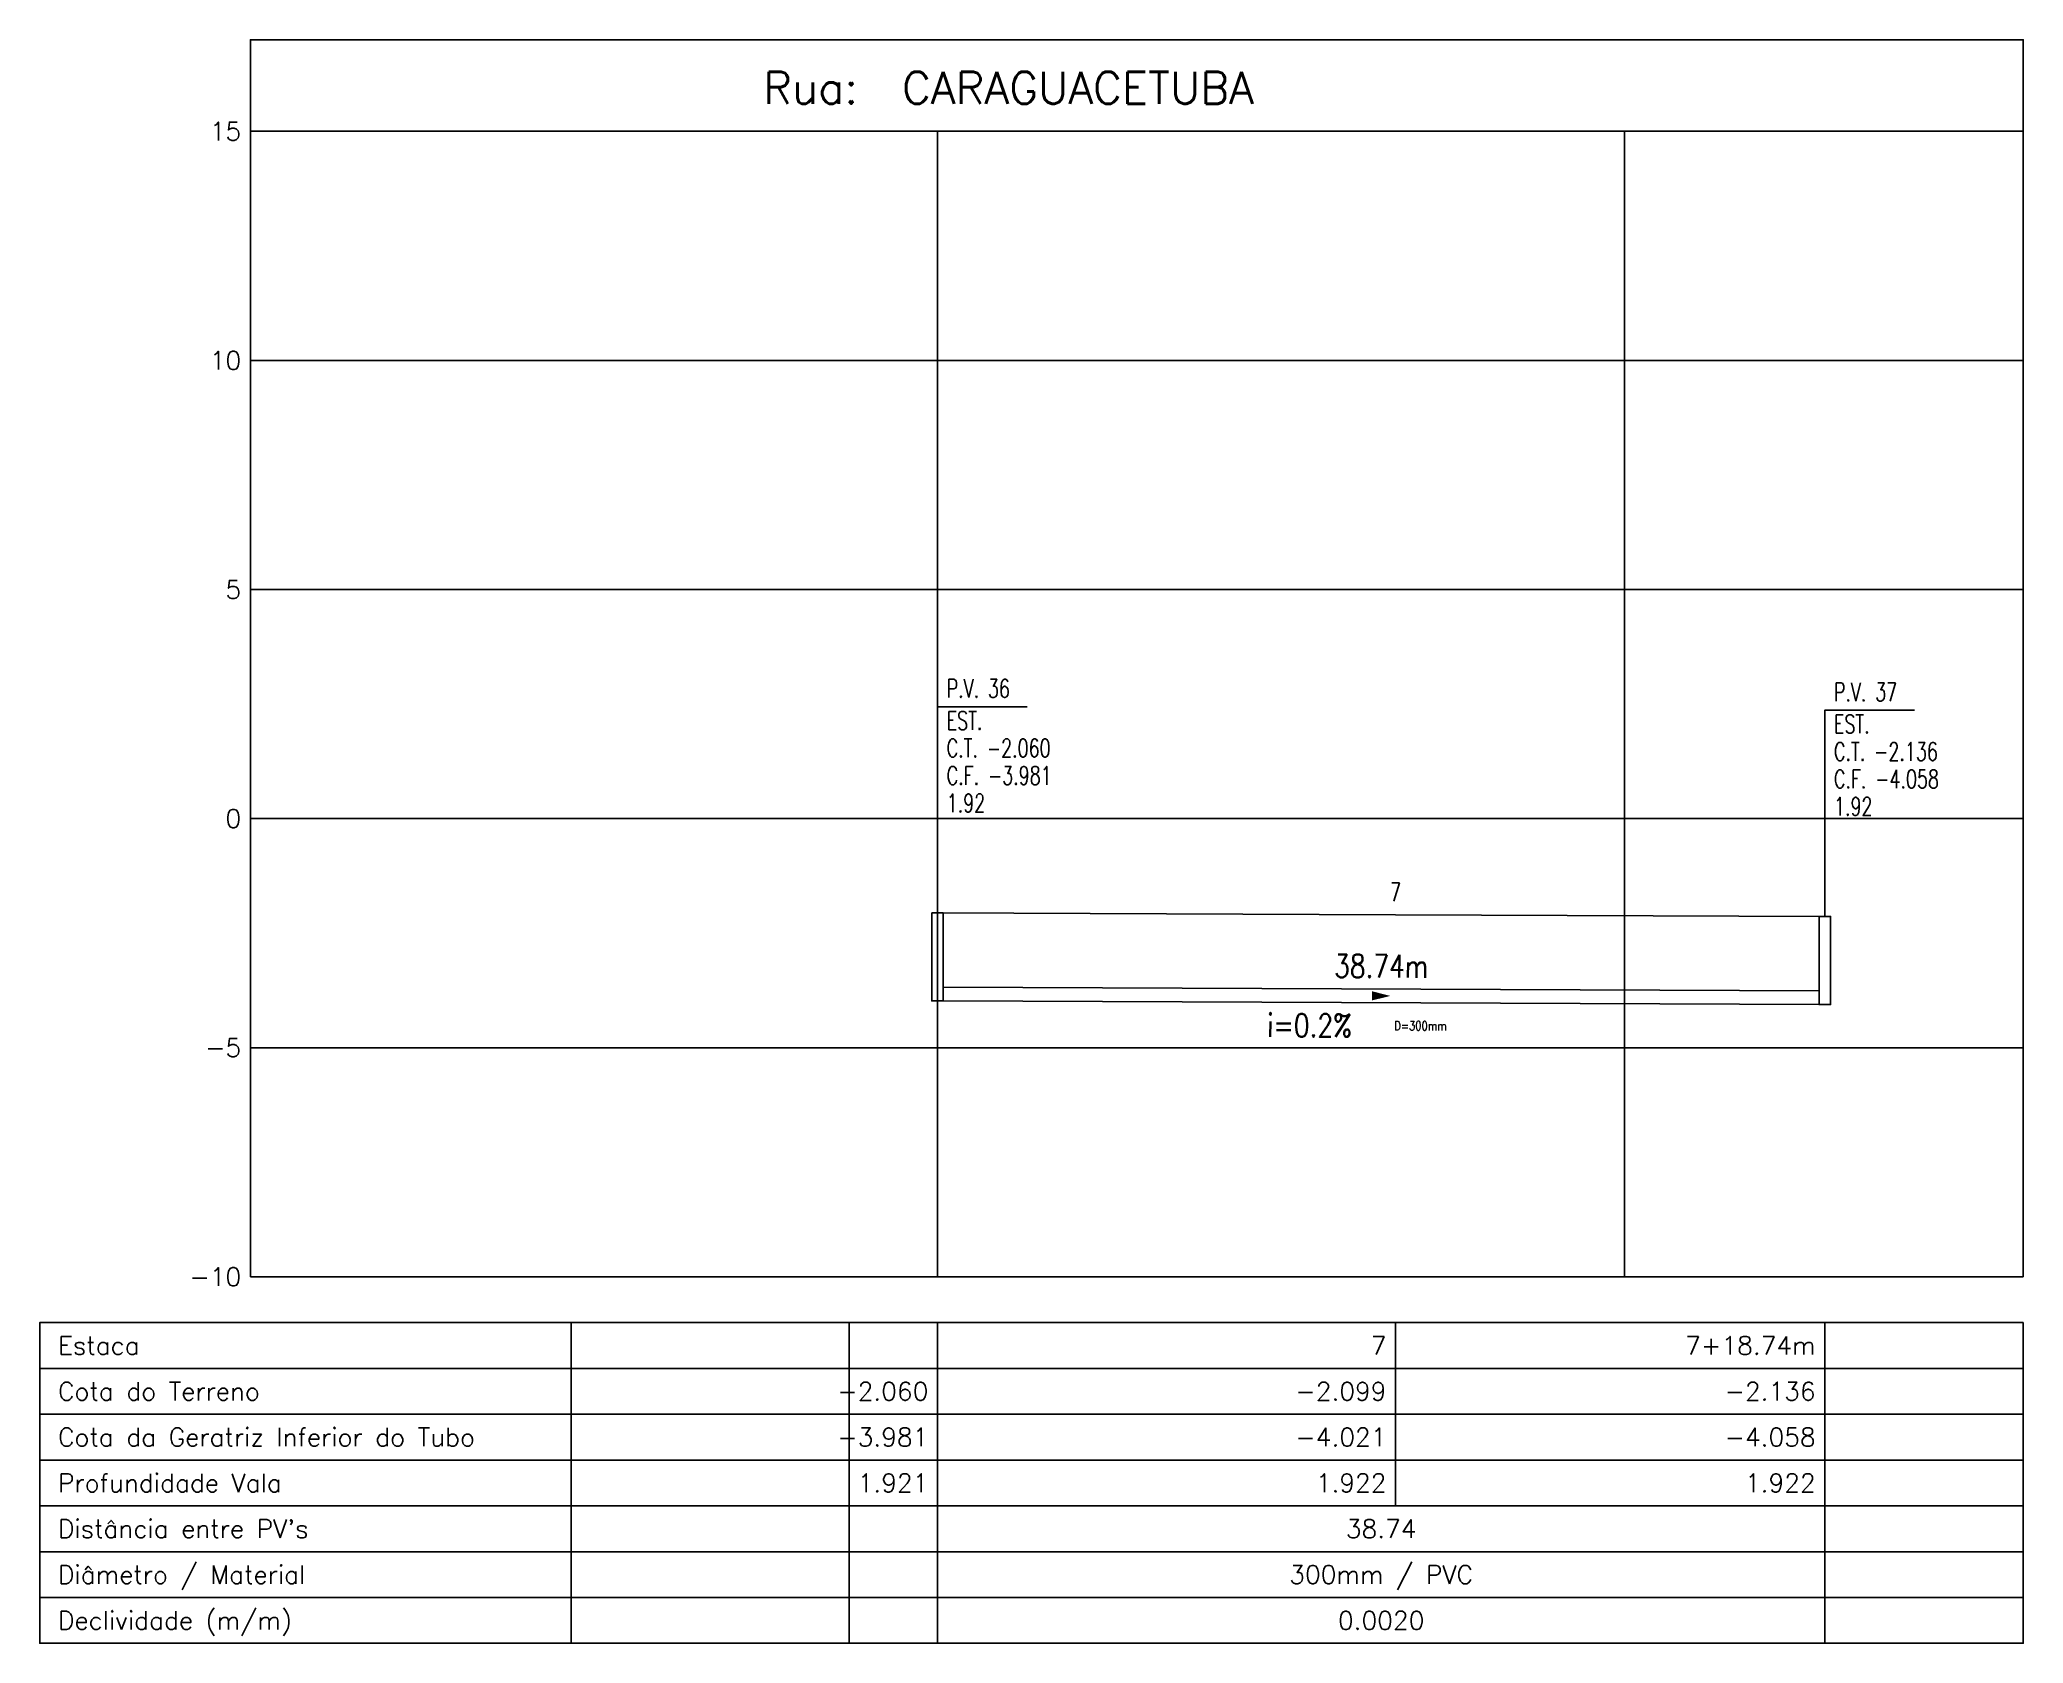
# Model space of a CAD drawing. Extents: x -6997814 to 14282083, y -16 to 289481930.
# Drawn here: x 363573.9 to 363660.6, y 7350558.5 to 7350628.5 of the extents above; entities that cross this region are included whole.
import ezdxf
from ezdxf.enums import TextEntityAlignment as Align

# ---------------------------------------------------------------- set-up
doc = ezdxf.new("R2010")
doc.units = 0
doc.header["$LTSCALE"] = 6.5
for name, color, linetype in [('PS_IND_COMPRIMENTO', 7, 'CONTINUOUS'), ('PS_IND_DIAMETRO', 7, 'CONTINUOUS'), ('PS_IND_FLUXO', 3, 'CONTINUOUS'), ('PS_IND_INCLINACAO', 7, 'CONTINUOUS'), ('PS_PERFIL_CAIXAS', 7, 'CONTINUOUS'), ('PS_PERFIL_COTA_LIN', 7, 'CONTINUOUS'), ('PS_PERFIL_COTA_TXT', 5, 'CONTINUOUS'), ('PS_PERFIL_GRADE', 8, 'CONTINUOUS'), ('PS_PERFIL_TERRENO', 3, 'CONTINUOUS'), ('PS_PERFIL_TITULOS', 5, 'CONTINUOUS'), ('PS_PERFIL_TUBO', 7, 'CONTINUOUS'), ('PS_PONTOS_IDENTIFICACAO_LIN', 7, 'CONTINUOUS'), ('PS_PONTOS_IDENTIFICACAO_TXT', 7, 'CONTINUOUS')]:
    doc.layers.add(name, color=color, linetype=linetype)
doc.styles.get("Standard").update_dxf_attribs({"font": 'simplex.shx'})

msp = doc.modelspace()

# ---------------------------------------------------------------- texts
at = {"layer": 'PS_IND_COMPRIMENTO', "lineweight": -2, "width": 0.8}
msp.add_text('38.74m', height=1, rotation=359.7692554, dxfattribs=at).set_placement((363632.5205, 7350588.03879), align=Align.MIDDLE_CENTER)
at = {"layer": 'PS_IND_DIAMETRO', "lineweight": -2, "width": 0.8}
msp.add_text('D=300mm', height=0.4, rotation=359.7692554, dxfattribs=at).set_placement((363634.23002, 7350585.43189), align=Align.MIDDLE_CENTER)
at = {"layer": 'PS_IND_INCLINACAO', "lineweight": -2, "width": 0.8}
msp.add_text('i=0.2%', height=1, rotation=359.7692554, dxfattribs=at).set_placement((363629.39006, 7350585.45138), align=Align.MIDDLE_CENTER)
at = {"layer": 'PS_PERFIL_COTA_TXT', "lineweight": -2}
for s, p in [('Estaca', (363574.74564, 7350571.4778)), ('Cota do Terreno', (363574.74564, 7350569.4778)), ('Cota da Geratriz Inferior do Tubo', (363574.74564, 7350567.4778)), ('Profundidade Vala', (363574.74564, 7350565.4778)), ("Distância entre PV's", (363574.74564, 7350563.4778)), ('Diâmetro / Material', (363574.74564, 7350561.4778)), ('Declividade (m/m)', (363574.74564, 7350559.4778))]:
    msp.add_text(s, height=0.8, dxfattribs=at).set_placement(p, align=Align.MIDDLE_LEFT)
for s, p in [('7', (363632.74564, 7350571.4778)), ('7+18.74m', (363651.4849, 7350571.4778)), ('-2.060', (363612.74564, 7350569.4778)), ('-2.099', (363632.74564, 7350569.4778)), ('-2.136', (363651.4849, 7350569.4778)), ('-3.981', (363612.74564, 7350567.4778)), ('-4.021', (363632.74564, 7350567.4778)), ('-4.058', (363651.4849, 7350567.4778)), ('1.921', (363612.74564, 7350565.4778)), ('1.922', (363632.74564, 7350565.4778)), ('1.922', (363651.4849, 7350565.4778))]:
    msp.add_text(s, height=0.8, dxfattribs=at).set_placement(p, align=Align.MIDDLE_RIGHT)
for s, p in [('38.74', (363632.51527, 7350563.4778)), ('300mm / PVC', (363632.51527, 7350561.4778)), ('0.0020', (363632.51527, 7350559.4778))]:
    msp.add_text(s, height=0.8, dxfattribs=at).set_placement(p, align=Align.MIDDLE_CENTER)
at = {"layer": 'PS_PERFIL_GRADE', "lineweight": -2}
for s, p in [('15', (363582.74564, 7350624.4778)), ('10', (363582.74564, 7350614.4778)), ('5', (363582.74564, 7350604.4778)), ('0', (363582.74564, 7350594.4778)), ('-5', (363582.74564, 7350584.4778)), ('-10', (363582.74564, 7350574.4778))]:
    msp.add_text(s, height=0.8, dxfattribs=at).set_placement(p, align=Align.MIDDLE_RIGHT)
at = {"layer": 'PS_PERFIL_TITULOS', "lineweight": -2}
msp.add_text('Rua:  CARAGUACETUBA', height=1.4, dxfattribs=at).set_placement((363616.24564, 7350626.37783), align=Align.MIDDLE_CENTER)
at = {"layer": 'PS_PONTOS_IDENTIFICACAO_TXT', "lineweight": -2, "width": 0.7}
for s, p in [('P.V. 36', (363613.54564, 7350599.7574)), ('P.V. 37', (363652.2849, 7350599.6062)), ('EST. ', (363613.54564, 7350598.3574)), ('EST. ', (363652.2849, 7350598.2062)), ('C.T. -2.060', (363613.54564, 7350597.1574)), ('C.T. -2.136', (363652.2849, 7350597.0062)), ('C.F. -3.981', (363613.54564, 7350595.9574)), ('C.F. -4.058', (363652.2849, 7350595.8062)), ('1.92', (363613.54564, 7350594.7574)), ('1.92', (363652.2849, 7350594.6062))]:
    msp.add_text(s, height=0.8, dxfattribs=at).set_placement(p)
msp.add_text('7', height=0.8, dxfattribs=at).set_placement((363633.14564, 7350590.87934), align=Align.CENTER)

# ---------------------------------------------------------------- linework, layer by layer
at = {"layer": 'PS_IND_FLUXO', "lineweight": -2}
msp.add_lwpolyline([(363632.11527, 7350586.74042, 0.4, 0, 0), (363632.91526, 7350586.73719, 0, 0, 0)], format="xyseb", dxfattribs=at)
at = {"layer": 'PS_PERFIL_CAIXAS', "linetype": 'Continuous', "lineweight": -2}
for points in [[(363612.89564, 7350590.3574), (363613.39564, 7350590.3574), (363613.39564, 7350586.5158), (363612.89564, 7350586.5158)], [(363651.6349, 7350590.2062), (363652.1349, 7350590.2062), (363652.1349, 7350586.3618), (363651.6349, 7350586.3618)]]:
    msp.add_lwpolyline(points, close=True, dxfattribs=at)
at = {"layer": 'PS_PERFIL_COTA_LIN', "linetype": 'Continuous', "lineweight": -2}
for points in [[(363597.14564, 7350572.4778), (363597.14564, 7350570.4778), (363573.94564, 7350570.4778), (363573.94564, 7350572.4778)], [(363597.14564, 7350572.4778), (363597.14564, 7350570.4778), (363613.14564, 7350570.4778), (363613.14564, 7350572.4778)], [(363660.55187, 7350572.4778), (363660.55187, 7350570.4778), (363609.29113, 7350570.4778), (363609.29113, 7350572.4778)], [(363613.14564, 7350572.4778), (363613.14564, 7350570.4778), (363633.14564, 7350570.4778), (363633.14564, 7350572.4778)], [(363633.14564, 7350572.4778), (363633.14564, 7350570.4778), (363651.8849, 7350570.4778), (363651.8849, 7350572.4778)], [(363597.14564, 7350570.4778), (363597.14564, 7350568.4778), (363573.94564, 7350568.4778), (363573.94564, 7350570.4778)], [(363597.14564, 7350570.4778), (363597.14564, 7350568.4778), (363613.14564, 7350568.4778), (363613.14564, 7350570.4778)], [(363660.55187, 7350570.4778), (363660.55187, 7350568.4778), (363609.29113, 7350568.4778), (363609.29113, 7350570.4778)], [(363613.14564, 7350570.4778), (363613.14564, 7350568.4778), (363633.14564, 7350568.4778), (363633.14564, 7350570.4778)], [(363633.14564, 7350570.4778), (363633.14564, 7350568.4778), (363651.8849, 7350568.4778), (363651.8849, 7350570.4778)], [(363597.14564, 7350568.4778), (363597.14564, 7350566.4778), (363573.94564, 7350566.4778), (363573.94564, 7350568.4778)], [(363597.14564, 7350568.4778), (363597.14564, 7350566.4778), (363613.14564, 7350566.4778), (363613.14564, 7350568.4778)], [(363660.55187, 7350568.4778), (363660.55187, 7350566.4778), (363609.29113, 7350566.4778), (363609.29113, 7350568.4778)], [(363613.14564, 7350568.4778), (363613.14564, 7350566.4778), (363633.14564, 7350566.4778), (363633.14564, 7350568.4778)], [(363633.14564, 7350568.4778), (363633.14564, 7350566.4778), (363651.8849, 7350566.4778), (363651.8849, 7350568.4778)], [(363597.14564, 7350566.4778), (363597.14564, 7350564.4778), (363573.94564, 7350564.4778), (363573.94564, 7350566.4778)], [(363597.14564, 7350566.4778), (363597.14564, 7350564.4778), (363613.14564, 7350564.4778), (363613.14564, 7350566.4778)], [(363660.55187, 7350566.4778), (363660.55187, 7350564.4778), (363609.29113, 7350564.4778), (363609.29113, 7350566.4778)], [(363613.14564, 7350566.4778), (363613.14564, 7350564.4778), (363633.14564, 7350564.4778), (363633.14564, 7350566.4778)], [(363633.14564, 7350566.4778), (363633.14564, 7350564.4778), (363651.8849, 7350564.4778), (363651.8849, 7350566.4778)], [(363597.14564, 7350564.4778), (363597.14564, 7350562.4778), (363573.94564, 7350562.4778), (363573.94564, 7350564.4778)], [(363597.14564, 7350564.4778), (363597.14564, 7350562.4778), (363613.14564, 7350562.4778), (363613.14564, 7350564.4778)], [(363660.55187, 7350564.4778), (363660.55187, 7350562.4778), (363609.29113, 7350562.4778), (363609.29113, 7350564.4778)], [(363613.14564, 7350564.4778), (363613.14564, 7350562.4778), (363651.8849, 7350562.4778), (363651.8849, 7350564.4778)], [(363597.14564, 7350562.4778), (363597.14564, 7350560.4778), (363573.94564, 7350560.4778), (363573.94564, 7350562.4778)], [(363597.14564, 7350562.4778), (363597.14564, 7350560.4778), (363613.14564, 7350560.4778), (363613.14564, 7350562.4778)], [(363660.55187, 7350562.4778), (363660.55187, 7350560.4778), (363609.29113, 7350560.4778), (363609.29113, 7350562.4778)], [(363613.14564, 7350562.4778), (363613.14564, 7350560.4778), (363651.8849, 7350560.4778), (363651.8849, 7350562.4778)], [(363597.14564, 7350560.4778), (363597.14564, 7350558.4778), (363573.94564, 7350558.4778), (363573.94564, 7350560.4778)], [(363597.14564, 7350560.4778), (363597.14564, 7350558.4778), (363613.14564, 7350558.4778), (363613.14564, 7350560.4778)], [(363660.55187, 7350560.4778), (363660.55187, 7350558.4778), (363609.29113, 7350558.4778), (363609.29113, 7350560.4778)], [(363613.14564, 7350560.4778), (363613.14564, 7350558.4778), (363651.8849, 7350558.4778), (363651.8849, 7350560.4778)]]:
    msp.add_lwpolyline(points, close=True, dxfattribs=at)
for points in [[(363613.14564, 7350564.4778), (363633.14564, 7350564.4778)], [(363633.14564, 7350564.4778), (363651.8849, 7350564.4778)], [(363613.14564, 7350562.4778), (363633.14564, 7350562.4778)], [(363613.14564, 7350562.4778), (363633.14564, 7350562.4778)], [(363633.14564, 7350562.4778), (363651.8849, 7350562.4778)], [(363633.14564, 7350562.4778), (363651.8849, 7350562.4778)], [(363613.14564, 7350560.4778), (363633.14564, 7350560.4778)], [(363613.14564, 7350560.4778), (363633.14564, 7350560.4778)], [(363633.14564, 7350560.4778), (363651.8849, 7350560.4778)], [(363633.14564, 7350560.4778), (363651.8849, 7350560.4778)], [(363613.14564, 7350558.4778), (363633.14564, 7350558.4778)], [(363633.14564, 7350558.4778), (363651.8849, 7350558.4778)]]:
    msp.add_lwpolyline(points, dxfattribs=at)
at = {"layer": 'PS_PERFIL_GRADE', "linetype": 'Continuous', "lineweight": -2}
for p, q in [((363583.14564, 7350574.4778), (363583.14564, 7350624.4778)), ((363583.14564, 7350624.4778), (363660.55187, 7350624.4778)), ((363613.14564, 7350574.4778), (363613.14564, 7350624.4778)), ((363643.14564, 7350574.4778), (363643.14564, 7350624.4778)), ((363660.55187, 7350574.4778), (363660.55187, 7350624.4778)), ((363583.14564, 7350614.4778), (363660.55187, 7350614.4778)), ((363583.14564, 7350604.4778), (363660.55187, 7350604.4778)), ((363583.14564, 7350594.4778), (363660.55187, 7350594.4778)), ((363583.14564, 7350584.4778), (363660.55187, 7350584.4778)), ((363583.14564, 7350574.4778), (363660.55187, 7350574.4778))]:
    msp.add_line(p, q, dxfattribs=at)
msp.add_lwpolyline([(363583.14564, 7350624.4778), (363583.14564, 7350628.4778), (363660.55187, 7350628.4778), (363660.55187, 7350624.4778)], dxfattribs=at)
at = {"layer": 'PS_PERFIL_TERRENO', "linetype": 'Continuous', "lineweight": -2}
msp.add_lwpolyline([(363613.14564, 7350590.3574), (363633.14564, 7350590.27934), (363633.14564, 7350590.27934), (363651.8849, 7350590.2062), (363651.8849, 7350590.2062), (363651.8849, 7350590.2062)], dxfattribs=at)
at = {"layer": 'PS_PERFIL_TUBO', "linetype": 'Continuous', "lineweight": -2}
msp.add_lwpolyline([(363613.39564, 7350586.5158), (363651.6349, 7350586.3618), (363651.6349, 7350586.9618), (363613.39564, 7350587.1158)], close=True, dxfattribs=at)
at = {"layer": 'PS_PONTOS_IDENTIFICACAO_LIN', "linetype": 'Continuous', "lineweight": -2}
for points in [[(363613.14564, 7350590.3574), (363613.14564, 7350599.3574), (363617.06564, 7350599.3574)], [(363651.8849, 7350590.2062), (363651.8849, 7350599.2062), (363655.8049, 7350599.2062)]]:
    msp.add_lwpolyline(points, dxfattribs=at)

msp.set_redraw_order([(e.dxf.handle, doc.entitydb.next_handle()) for e in msp.query("TEXT MTEXT ATTDEF DIMENSION ARC_DIMENSION")])  # texts and dimensions are drawn at this point

doc.saveas('drawing.dxf')
